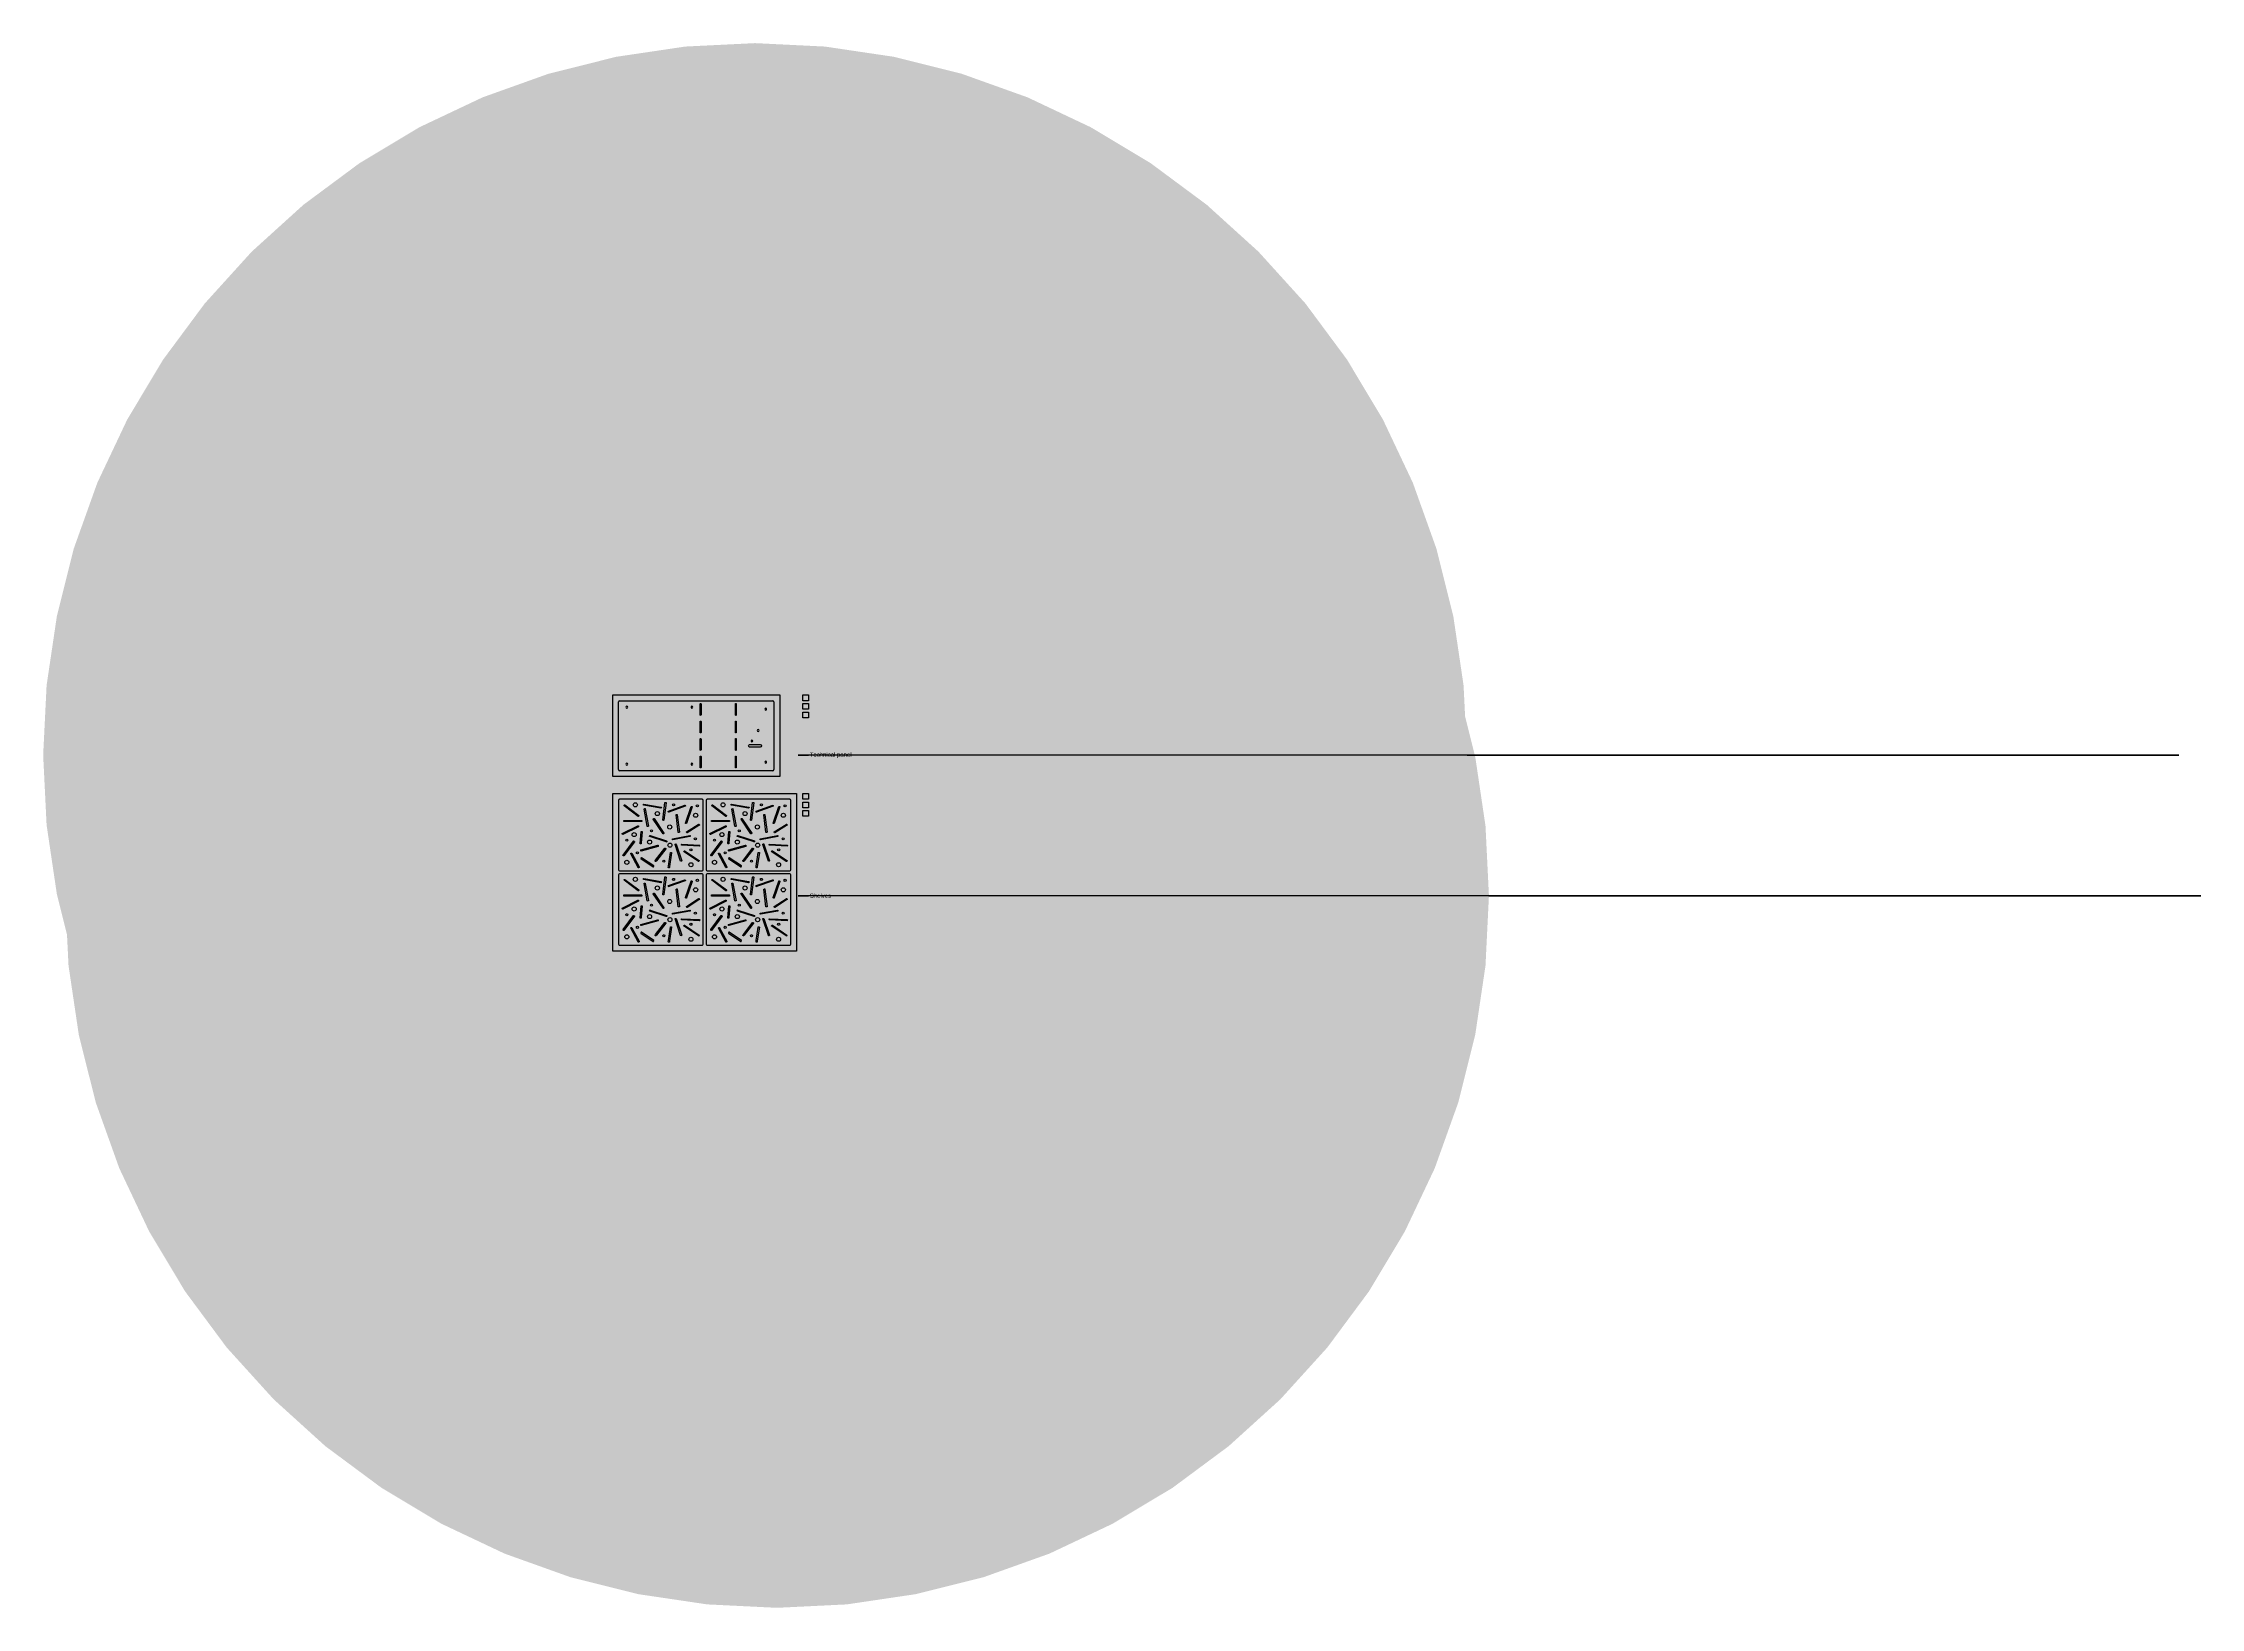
# Model space of a CAD drawing. Header units: millimetres. Extents: x -480 to 3309, y -1274 to 1472.
import ezdxf
from ezdxf import colors
from ezdxf.entities.mleader import LeaderData, LeaderLine
from ezdxf.math import Vec2, Vec3

# ---------------------------------------------------------------- set-up
doc = ezdxf.new("R2010")
doc.units = ezdxf.units.MM
doc.header["$MEASUREMENT"] = 0
doc.layers.add('3-Incut', color=5, linetype='Continuous')
doc.layers.add('5-outcut', color=1, linetype='Continuous')

# ---------------------------------------------------------------- blocks, each defined once
blk = doc.blocks.new('_Dot')
at = {"color": 0, "linetype": 'ByBlock', "lineweight": -2}
blk.add_line((-0.5, 0), (-1, 0), dxfattribs=at)
at = {"color": 0, "linetype": 'ByBlock', "const_width": 0.5}
blk.add_lwpolyline([(-0.25, 0, 1), (0.25, 0, 1)], format="xyb", close=True, dxfattribs=at)

msp = doc.modelspace()

# ---------------------------------------------------------------- linework, layer by layer
at = {"color": 8, "linetype": 'Continuous'}
for points in [[(813.3, 328.1), (813.3, 185.1), (520.1, 185.1), (520.1, 328.1)], [(854.1, 298.1), (864.1, 298.1), (864.1, 288.1), (854.1, 288.1)], [(843.1, 155.1), (843.1, -121.4), (520.1, -121.4), (520.1, 155.1)], [(854.1, 125.1), (864.1, 125.1), (864.1, 115.1), (854.1, 115.1)]]:
    msp.add_lwpolyline(points, close=True, dxfattribs=at)
at = {"color": 5, "linetype": 'Continuous'}
for points in [[(854.1, 328.1), (864.1, 328.1), (864.1, 318.1), (854.1, 318.1)], [(854.1, 155.1), (864.1, 155.1), (864.1, 145.1), (854.1, 145.1)]]:
    msp.add_lwpolyline(points, close=True, dxfattribs=at)
at = {"color": 1, "linetype": 'Continuous'}
for points in [[(854.1, 313.1), (864.1, 313.1), (864.1, 303.1), (854.1, 303.1)], [(854.1, 140.1), (864.1, 140.1), (864.1, 130.1), (854.1, 130.1)]]:
    msp.add_lwpolyline(points, close=True, dxfattribs=at)
at = {"layer": '3-Incut'}
for points in [[(673.7, 312.3, -1.000014), (675.2, 312.3), (675.2, 293.1, -1.000014), (673.7, 293.1)], [(735.5, 312.3, -1.000014), (737, 312.3), (737, 293.1, -1.000014), (735.5, 293.1)], [(673.7, 281.6, -1.000014), (675.2, 281.6), (675.2, 262.3, -1.000014), (673.7, 262.3)], [(735.5, 281.6, -1.000014), (737, 281.6), (737, 262.3, -1.000014), (735.5, 262.3)], [(673.7, 250.8, -1.000014), (675.2, 250.8), (675.2, 231.6, -1.000014), (673.7, 231.6)], [(735.5, 250.8, -1.000014), (737, 250.8), (737, 231.6, -1.000014), (735.5, 231.6)], [(779, 236.2), (761.2, 236.2, -1.007918), (761.3, 241.2), (779, 241.2, -0.995344)], [(673.7, 220.1, -1.000014), (675.2, 220.1), (675.2, 200.8, -1.000014), (673.7, 200.8)], [(735.5, 220.1, -1.000014), (737, 220.1), (737, 200.8, -1.000014), (735.5, 200.8)], [(540.1, 133.5, -0.414214), (540, 134.2), (540.5, 134.9, -0.414214), (541.2, 135), (565.8, 116.5, -0.414214), (565.9, 115.8), (565.4, 115.1, -0.414214), (564.7, 115)], [(574.4, 134.6, -0.414214), (574, 135.2), (574.2, 136.1, -0.414214), (574.8, 136.5), (605.1, 131.2, -0.414214), (605.5, 130.6), (605.3, 129.6, -0.414214), (604.7, 129.2)], [(575.4, 127.8, -0.414214), (575.8, 128.4), (576.8, 128.6, -0.414214), (577.3, 128.2), (582.7, 97.9, -0.414214), (582.3, 97.3), (581.4, 97.2, -0.414214), (580.8, 97.6)], [(611.8, 139.1, -0.414214), (612.4, 139.6), (613.3, 139.4, -0.414214), (613.7, 138.9), (609.8, 108.4, -0.414214), (609.3, 108), (608.3, 108.1, -0.414214), (607.9, 108.6)], [(618.6, 122.4, -0.414214), (618, 122.7), (617.7, 123.6, -0.414214), (618, 124.2), (647, 134.5, -0.414214), (647.6, 134.2), (647.9, 133.4, -0.414214), (647.6, 132.7)], [(631.5, 117.6, -0.414214), (632, 118.2), (632.9, 118.3, -0.414214), (633.4, 117.9), (637.1, 87.3, -0.414214), (636.7, 86.8), (635.8, 86.7, -0.414214), (635.2, 87.1)], [(657.9, 132.2, -0.414214), (658.5, 132.5), (659.4, 132.2, -0.414214), (659.7, 131.6), (649.6, 102.5, -0.414214), (649, 102.2), (648.1, 102.6, -0.414214), (647.8, 103.2)], [(694.1, 133.5, -0.414214), (694, 134.2), (694.5, 134.9, -0.414214), (695.2, 135), (719.8, 116.5, -0.414214), (719.9, 115.8), (719.4, 115.1, -0.414214), (718.7, 115)], [(728.4, 134.6, -0.414214), (728, 135.2), (728.2, 136.1, -0.414214), (728.8, 136.5), (759.1, 131.2, -0.414214), (759.5, 130.6), (759.3, 129.6, -0.414214), (758.7, 129.2)], [(729.4, 127.8, -0.414214), (729.8, 128.4), (730.8, 128.6, -0.414214), (731.3, 128.2), (736.7, 97.9, -0.414214), (736.3, 97.3), (735.4, 97.2, -0.414214), (734.8, 97.6)], [(765.8, 139.1, -0.414214), (766.4, 139.6), (767.3, 139.4, -0.414214), (767.7, 138.9), (763.8, 108.4, -0.414214), (763.3, 108), (762.3, 108.1, -0.414214), (761.9, 108.6)], [(772.6, 122.4, -0.414214), (772, 122.7), (771.7, 123.6, -0.414214), (772, 124.2), (801, 134.5, -0.414214), (801.6, 134.2), (801.9, 133.4, -0.414214), (801.6, 132.7)], [(785.5, 117.6, -0.414214), (786, 118.2), (786.9, 118.3, -0.414214), (787.4, 117.9), (791.1, 87.3, -0.414214), (790.7, 86.8), (789.8, 86.7, -0.414214), (789.2, 87.1)], [(811.9, 132.2, -0.414214), (812.5, 132.5), (813.4, 132.2, -0.414214), (813.7, 131.6), (803.6, 102.5, -0.414214), (803, 102.2), (802.1, 102.6, -0.414214), (801.8, 103.2)], [(537.8, 83, -0.414214), (537.1, 83.3), (536.7, 84.1, -0.414214), (536.9, 84.8), (564.4, 98.5, -0.414214), (565.1, 98.3), (565.5, 97.5, -0.414214), (565.3, 96.8)], [(539.9, 105.8, -0.414214), (539.4, 106.3), (539.4, 107.2, -0.414214), (539.9, 107.7), (570.6, 107.7, -0.414214), (571.1, 107.2), (571.1, 106.3, -0.414214), (570.6, 105.8)], [(585, 79.5, -0.414214), (584.7, 80.2), (585, 81.1, -0.414214), (585.6, 81.4), (614.8, 71.8, -0.414214), (615.2, 71.2), (614.9, 70.3, -0.414214), (614.2, 70)], [(591.4, 109.9, -0.414214), (591.5, 110.6), (592.3, 111.1, -0.414214), (593, 111), (610.1, 85.4, -0.414214), (609.9, 84.7), (609.2, 84.2, -0.414214), (608.5, 84.3)], [(625.6, 73.8, -0.414214), (625, 74.2), (624.8, 75.1, -0.414214), (625.2, 75.7), (655.5, 81.3, -0.414214), (656.1, 80.9), (656.2, 80, -0.414214), (655.8, 79.4)], [(670.4, 100.8), (671.3, 101.3, -0.414214), (672, 101.2), (672.5, 100.4, -0.414214), (672.4, 99.7), (671.4, 99.1), (650.9, 86, -0.414214), (650.2, 86.2), (649.7, 87, -0.414214), (649.8, 87.7)], [(691.8, 83, -0.414214), (691.1, 83.3), (690.7, 84.1, -0.414214), (690.9, 84.8), (718.4, 98.5, -0.414214), (719.1, 98.3), (719.5, 97.5, -0.414214), (719.3, 96.8)], [(693.9, 105.8, -0.414214), (693.4, 106.3), (693.4, 107.2, -0.414214), (693.9, 107.7), (724.6, 107.7, -0.414214), (725.1, 107.2), (725.1, 106.3, -0.414214), (724.6, 105.8)], [(739, 79.5, -0.414214), (738.7, 80.2), (739, 81.1, -0.414214), (739.6, 81.4), (768.8, 71.8, -0.414214), (769.2, 71.2), (768.9, 70.3, -0.414214), (768.2, 70)], [(745.4, 109.9, -0.414214), (745.5, 110.6), (746.3, 111.1, -0.414214), (747, 111), (764.1, 85.4, -0.414214), (763.9, 84.7), (763.2, 84.2, -0.414214), (762.5, 84.3)], [(779.6, 73.8, -0.414214), (779, 74.2), (778.8, 75.1, -0.414214), (779.2, 75.7), (809.5, 81.3, -0.414214), (810.1, 80.9), (810.2, 80, -0.414214), (809.8, 79.4)], [(824.4, 100.8), (825.3, 101.3, -0.414214), (826, 101.2), (826.5, 100.4, -0.414214), (826.4, 99.7), (825.4, 99.1), (804.9, 86, -0.414214), (804.2, 86.2), (803.7, 87, -0.414214), (803.8, 87.7)], [(556.5, 71.6, -0.414214), (557.2, 71.7), (558, 71.1, -0.414214), (558.1, 70.4), (539.8, 45.7, -0.414214), (539.1, 45.6), (538.3, 46.2, -0.414214), (538.2, 46.8)], [(566.3, 26.6), (566.6, 25.9, -0.414214), (566.4, 25.3), (565.6, 24.8, -0.414214), (564.9, 25), (564.7, 25.5), (551.7, 49.5, -0.414214), (552, 50.1), (552.8, 50.6, -0.414214), (553.5, 50.4)], [(570.2, 54.1, -0.414214), (569.6, 54.5), (569.3, 55.4, -0.414214), (569.6, 56), (599.3, 64.2, -0.414214), (599.9, 63.9), (600.1, 63, -0.414214), (599.8, 62.3)], [(592.2, 27.9), (570.6, 42.4, 0.414214), (569.9, 42.3), (569.4, 41.5, 0.414214), (569.5, 40.8), (591.2, 26.3, 0.414214), (591.9, 26.5), (592.4, 27.3, 0.414214)], [(596.9, 36.9), (596.2, 36.1, -0.414214), (595.5, 36), (594.8, 36.6, -0.414214), (594.7, 37.3), (595.5, 38.3), (611.6, 59.2, -0.414214), (612.3, 59.3), (613.1, 58.7, -0.414214), (613.2, 58)], [(619.9, 27), (619.6, 25.2, -0.414214), (619.1, 24.8), (618.1, 24.9, -0.414214), (617.7, 25.5), (618, 27.6), (621.7, 51.4, -0.414214), (622.3, 51.8), (623.2, 51.7, -0.414214), (623.6, 51.1)], [(629.6, 65.7, -0.414214), (629.9, 66.3), (630.8, 66.6, -0.414214), (631.5, 66.3), (641.2, 37.2, -0.414214), (640.9, 36.5), (640, 36.2, -0.414214), (639.4, 36.5)], [(641.5, 64.2, -0.414214), (641, 64.8), (641.1, 65.7, -0.414214), (641.6, 66.2), (672.3, 64.5, -0.414214), (672.8, 64), (672.7, 63, -0.414214), (672.2, 62.6)], [(645.4, 52.9, -0.414214), (645.2, 53.6), (645.7, 54.4, -0.414214), (646.4, 54.5), (672, 37.4, -0.414214), (672.1, 36.7), (671.6, 35.9, -0.414214), (670.9, 35.8)], [(710.5, 71.6, -0.414214), (711.2, 71.7), (712, 71.1, -0.414214), (712.1, 70.4), (693.8, 45.7, -0.414214), (693.1, 45.6), (692.3, 46.2, -0.414214), (692.2, 46.8)], [(720.3, 26.6), (720.6, 25.9, -0.414214), (720.4, 25.3), (719.6, 24.8, -0.414214), (718.9, 25), (718.7, 25.5), (705.7, 49.5, -0.414214), (706, 50.1), (706.8, 50.6, -0.414214), (707.5, 50.4)], [(724.2, 54.1, -0.414214), (723.6, 54.5), (723.3, 55.4, -0.414214), (723.6, 56), (753.3, 64.2, -0.414214), (753.9, 63.9), (754.1, 63, -0.414214), (753.8, 62.3)], [(746.2, 27.9), (724.6, 42.4, 0.414214), (723.9, 42.3), (723.4, 41.5, 0.414214), (723.5, 40.8), (745.2, 26.3, 0.414214), (745.9, 26.5), (746.4, 27.3, 0.414214)], [(750.9, 36.9), (750.2, 36.1, -0.414214), (749.5, 36), (748.8, 36.6, -0.414214), (748.7, 37.3), (749.5, 38.3), (765.6, 59.2, -0.414214), (766.3, 59.3), (767.1, 58.7, -0.414214), (767.2, 58)], [(773.9, 27), (773.6, 25.2, -0.414214), (773.1, 24.8), (772.1, 24.9, -0.414214), (771.7, 25.5), (772, 27.6), (775.7, 51.4, -0.414214), (776.3, 51.8), (777.2, 51.7, -0.414214), (777.6, 51.1)], [(783.6, 65.7, -0.414214), (783.9, 66.3), (784.8, 66.6, -0.414214), (785.5, 66.3), (795.2, 37.2, -0.414214), (794.9, 36.5), (794, 36.2, -0.414214), (793.4, 36.5)], [(795.5, 64.2, -0.414214), (795, 64.8), (795.1, 65.7, -0.414214), (795.6, 66.2), (826.3, 64.5, -0.414214), (826.8, 64), (826.7, 63, -0.414214), (826.2, 62.6)], [(799.4, 52.9, -0.414214), (799.2, 53.6), (799.7, 54.4, -0.414214), (800.4, 54.5), (826, 37.4, -0.414214), (826.1, 36.7), (825.6, 35.9, -0.414214), (824.9, 35.8)], [(540.1, 2.7, -0.414214), (540, 3.4), (540.5, 4.2, -0.414214), (541.2, 4.3), (565.8, -14.2, -0.414214), (565.9, -14.9), (565.4, -15.7, -0.414214), (564.7, -15.8)], [(574.4, 3.9, -0.414214), (574, 4.5), (574.2, 5.4, -0.414214), (574.8, 5.8), (605.1, 0.4, -0.414214), (605.5, -0.2), (605.3, -1.1, -0.414214), (604.7, -1.5)], [(611.8, 8.4, -0.414214), (612.4, 8.8), (613.3, 8.7, -0.414214), (613.7, 8.1), (609.8, -22.4, -0.414214), (609.3, -22.8), (608.3, -22.7, -0.414214), (607.9, -22.1)], [(618.6, -8.4, -0.414214), (618, -8.1), (617.7, -7.2, -0.414214), (618, -6.6), (647, 3.8, -0.414214), (647.6, 3.5), (647.9, 2.6, -0.414214), (647.6, 2)], [(657.9, 1.5, -0.414214), (658.5, 1.8), (659.4, 1.5, -0.414214), (659.7, 0.8), (649.6, -28.2, -0.414214), (649, -28.5), (648.1, -28.2, -0.414214), (647.8, -27.6)], [(694.1, 2.7, -0.414214), (694, 3.4), (694.5, 4.2, -0.414214), (695.2, 4.3), (719.8, -14.2, -0.414214), (719.9, -14.9), (719.4, -15.7, -0.414214), (718.7, -15.8)], [(728.4, 3.9, -0.414214), (728, 4.5), (728.2, 5.4, -0.414214), (728.8, 5.8), (759.1, 0.4, -0.414214), (759.5, -0.2), (759.3, -1.1, -0.414214), (758.7, -1.5)], [(765.8, 8.4, -0.414214), (766.4, 8.8), (767.3, 8.7, -0.414214), (767.7, 8.1), (763.8, -22.4, -0.414214), (763.3, -22.8), (762.3, -22.7, -0.414214), (761.9, -22.1)], [(772.6, -8.4, -0.414214), (772, -8.1), (771.7, -7.2, -0.414214), (772, -6.6), (801, 3.8, -0.414214), (801.6, 3.5), (801.9, 2.6, -0.414214), (801.6, 2)], [(811.9, 1.5, -0.414214), (812.5, 1.8), (813.4, 1.5, -0.414214), (813.7, 0.8), (803.6, -28.2, -0.414214), (803, -28.5), (802.1, -28.2, -0.414214), (801.8, -27.6)], [(537.8, -47.7, -0.414214), (537.1, -47.5), (536.7, -46.6, -0.414214), (536.9, -46), (564.4, -32.2, -0.414214), (565.1, -32.4), (565.5, -33.3, -0.414214), (565.3, -33.9)], [(539.9, -25, -0.414214), (539.4, -24.5), (539.4, -23.5, -0.414214), (539.9, -23), (570.6, -23, -0.414214), (571.1, -23.5), (571.1, -24.5, -0.414214), (570.6, -25)], [(575.4, -2.9, -0.414214), (575.8, -2.3), (576.8, -2.2, -0.414214), (577.3, -2.6), (582.7, -32.9, -0.414214), (582.3, -33.4), (581.4, -33.6, -0.414214), (580.8, -33.2)], [(591.4, -20.9, -0.414214), (591.5, -20.2), (592.3, -19.6, -0.414214), (593, -19.8), (610.1, -45.4, -0.414214), (609.9, -46), (609.2, -46.6, -0.414214), (608.5, -46.4)], [(631.5, -13.1, -0.414214), (632, -12.6), (632.9, -12.5, -0.414214), (633.4, -12.9), (637.1, -43.4, -0.414214), (636.7, -44), (635.8, -44.1, -0.414214), (635.2, -43.7)], [(670.4, -30), (671.3, -29.4, -0.414214), (672, -29.6), (672.5, -30.4, -0.414214), (672.4, -31.1), (671.4, -31.7), (650.9, -44.7, -0.414214), (650.2, -44.6), (649.7, -43.8, -0.414214), (649.8, -43.1)], [(691.8, -47.7, -0.414214), (691.1, -47.5), (690.7, -46.6, -0.414214), (690.9, -46), (718.4, -32.2, -0.414214), (719.1, -32.4), (719.5, -33.3, -0.414214), (719.3, -33.9)], [(693.9, -25, -0.414214), (693.4, -24.5), (693.4, -23.5, -0.414214), (693.9, -23), (724.6, -23, -0.414214), (725.1, -23.5), (725.1, -24.5, -0.414214), (724.6, -25)], [(729.4, -2.9, -0.414214), (729.8, -2.3), (730.8, -2.2, -0.414214), (731.3, -2.6), (736.7, -32.9, -0.414214), (736.3, -33.4), (735.4, -33.6, -0.414214), (734.8, -33.2)], [(745.4, -20.9, -0.414214), (745.5, -20.2), (746.3, -19.6, -0.414214), (747, -19.8), (764.1, -45.4, -0.414214), (763.9, -46), (763.2, -46.6, -0.414214), (762.5, -46.4)], [(785.5, -13.1, -0.414214), (786, -12.6), (786.9, -12.5, -0.414214), (787.4, -12.9), (791.1, -43.4, -0.414214), (790.7, -44), (789.8, -44.1, -0.414214), (789.2, -43.7)], [(824.4, -30), (825.3, -29.4, -0.414214), (826, -29.6), (826.5, -30.4, -0.414214), (826.4, -31.1), (825.4, -31.7), (804.9, -44.7, -0.414214), (804.2, -44.6), (803.7, -43.8, -0.414214), (803.8, -43.1)], [(556.5, -59.2, -0.414214), (557.2, -59.1), (558, -59.7, -0.414214), (558.1, -60.3), (539.8, -85.1, -0.414214), (539.1, -85.2), (538.3, -84.6, -0.414214), (538.2, -83.9)], [(570.2, -76.6, -0.414214), (569.6, -76.3), (569.3, -75.4, -0.414214), (569.6, -74.8), (599.3, -66.5, -0.414214), (599.9, -66.9), (600.1, -67.8, -0.414214), (599.8, -68.4)], [(585, -51.2, -0.414214), (584.7, -50.6), (585, -49.7, -0.414214), (585.6, -49.4), (614.8, -58.9, -0.414214), (615.2, -59.5), (614.9, -60.4, -0.414214), (614.2, -60.7)], [(596.9, -93.8), (596.2, -94.7, -0.414214), (595.5, -94.8), (594.8, -94.2, -0.414214), (594.7, -93.5), (595.5, -92.5), (611.6, -71.5, -0.414214), (612.3, -71.4), (613.1, -72, -0.414214), (613.2, -72.7)], [(625.6, -56.9, -0.414214), (625, -56.5), (624.8, -55.6, -0.414214), (625.2, -55), (655.5, -49.4, -0.414214), (656.1, -49.8), (656.2, -50.7, -0.414214), (655.8, -51.3)], [(629.6, -65.1, -0.414214), (629.9, -64.4), (630.8, -64.1, -0.414214), (631.5, -64.4), (641.2, -93.6, -0.414214), (640.9, -94.2), (640, -94.5, -0.414214), (639.4, -94.2)], [(641.5, -66.5, -0.414214), (641, -66), (641.1, -65.1, -0.414214), (641.6, -64.6), (672.3, -66.2, -0.414214), (672.8, -66.8), (672.7, -67.7, -0.414214), (672.2, -68.2)], [(710.5, -59.2, -0.414214), (711.2, -59.1), (712, -59.7, -0.414214), (712.1, -60.3), (693.8, -85.1, -0.414214), (693.1, -85.2), (692.3, -84.6, -0.414214), (692.2, -83.9)], [(724.2, -76.6, -0.414214), (723.6, -76.3), (723.3, -75.4, -0.414214), (723.6, -74.8), (753.3, -66.5, -0.414214), (753.9, -66.9), (754.1, -67.8, -0.414214), (753.8, -68.4)], [(739, -51.2, -0.414214), (738.7, -50.6), (739, -49.7, -0.414214), (739.6, -49.4), (768.8, -58.9, -0.414214), (769.2, -59.5), (768.9, -60.4, -0.414214), (768.2, -60.7)], [(750.9, -93.8), (750.2, -94.7, -0.414214), (749.5, -94.8), (748.8, -94.2, -0.414214), (748.7, -93.5), (749.5, -92.5), (765.6, -71.5, -0.414214), (766.3, -71.4), (767.1, -72, -0.414214), (767.2, -72.7)], [(779.6, -56.9, -0.414214), (779, -56.5), (778.8, -55.6, -0.414214), (779.2, -55), (809.5, -49.4, -0.414214), (810.1, -49.8), (810.2, -50.7, -0.414214), (809.8, -51.3)], [(783.6, -65.1, -0.414214), (783.9, -64.4), (784.8, -64.1, -0.414214), (785.5, -64.4), (795.2, -93.6, -0.414214), (794.9, -94.2), (794, -94.5, -0.414214), (793.4, -94.2)], [(795.5, -66.5, -0.414214), (795, -66), (795.1, -65.1, -0.414214), (795.6, -64.6), (826.3, -66.2, -0.414214), (826.8, -66.8), (826.7, -67.7, -0.414214), (826.2, -68.2)], [(566.3, -104.2), (566.6, -104.8, -0.414214), (566.4, -105.5), (565.6, -105.9, -0.414214), (564.9, -105.7), (564.7, -105.3), (551.7, -81.3, -0.414214), (552, -80.6), (552.8, -80.2, -0.414214), (553.5, -80.4)], [(592.2, -102.8), (570.6, -88.3, 0.414214), (569.9, -88.5), (569.4, -89.3, 0.414214), (569.5, -90), (591.2, -104.4, 0.414214), (591.9, -104.3), (592.4, -103.5, 0.414214)], [(619.9, -103.8), (619.6, -105.6, -0.414214), (619.1, -106), (618.1, -105.8, -0.414214), (617.7, -105.3), (618, -103.2), (621.7, -79.4, -0.414214), (622.3, -78.9), (623.2, -79.1, -0.414214), (623.6, -79.7)], [(645.4, -77.9, -0.414214), (645.2, -77.2), (645.7, -76.4, -0.414214), (646.4, -76.2), (672, -93.4, -0.414214), (672.1, -94), (671.6, -94.8, -0.414214), (670.9, -95)], [(720.3, -104.2), (720.6, -104.8, -0.414214), (720.4, -105.5), (719.6, -105.9, -0.414214), (718.9, -105.7), (718.7, -105.3), (705.7, -81.3, -0.414214), (706, -80.6), (706.8, -80.2, -0.414214), (707.5, -80.4)], [(746.2, -102.8), (724.6, -88.3, 0.414214), (723.9, -88.5), (723.4, -89.3, 0.414214), (723.5, -90), (745.2, -104.4, 0.414214), (745.9, -104.3), (746.4, -103.5, 0.414214)], [(773.9, -103.8), (773.6, -105.6, -0.414214), (773.1, -106), (772.1, -105.8, -0.414214), (771.7, -105.3), (772, -103.2), (775.7, -79.4, -0.414214), (776.3, -78.9), (777.2, -79.1, -0.414214), (777.6, -79.7)], [(799.4, -77.9, -0.414214), (799.2, -77.2), (799.7, -76.4, -0.414214), (800.4, -76.2), (826, -93.4, -0.414214), (826.1, -94), (825.6, -94.8, -0.414214), (824.9, -95)]]:
    msp.add_lwpolyline(points, format="xyb", close=True, dxfattribs=at)
for points in [[(568.2, 67.6), (569.9, 88.2, -0.414214), (570.5, 88.7), (571.4, 88.6, -0.414214), (571.9, 88.1), (570.2, 68.7), (570.1, 67.4, -0.414214), (569.6, 66.9), (568.6, 67, -0.414214), (568.2, 67.6), (568.3, 68.4)], [(722.2, 67.6), (723.9, 88.2, -0.414214), (724.5, 88.7), (725.4, 88.6, -0.414214), (725.9, 88.1), (724.2, 68.7), (724.1, 67.4, -0.414214), (723.6, 66.9), (722.6, 67, -0.414214), (722.2, 67.6), (722.3, 68.4)], [(568.2, -63.2), (569.9, -42.5, -0.414214), (570.5, -42.1), (571.4, -42.1, -0.414214), (571.9, -42.7), (570.2, -62), (570.1, -63.4, -0.414214), (569.6, -63.8), (568.6, -63.7, -0.414214), (568.2, -63.2), (568.3, -62.3)], [(722.2, -63.2), (723.9, -42.5, -0.414214), (724.5, -42.1), (725.4, -42.1, -0.414214), (725.9, -42.7), (724.2, -62), (724.1, -63.4, -0.414214), (723.6, -63.8), (722.6, -63.7, -0.414214), (722.2, -63.2), (722.3, -62.3)]]:
    msp.add_lwpolyline(points, format="xyb", dxfattribs=at)
at = {"layer": '3-Incut', "extrusion": (0, 0, -1)}
for centre in [(-545, 306.6), (-659.2, 306.6), (-788.7, 303.1), (-775.6, 265.8), (-764.6, 247.3), (-545, 206.6), (-659.2, 206.6), (-788.7, 210.1)]:
    msp.add_circle(centre, 1.62, dxfattribs=at)
at = {"layer": '3-Incut'}
for centre, radius in [((559.9, 135.2), 3.59), ((598.5, 119.9), 3.59), ((627.1, 135.2), 1.78), ((665.7, 116.9), 3.59), ((668.7, 133.4), 1.78), ((713.9, 135.2), 3.59), ((752.5, 119.9), 3.59), ((781.1, 135.2), 1.78), ((819.7, 116.9), 3.59), ((822.7, 133.4), 1.78), ((557.8, 83), 3.59), ((588.4, 89.7), 1.78), ((620.2, 96.4), 3.59), ((665.2, 75.7), 1.78), ((711.8, 83), 3.59), ((742.4, 89.7), 1.78), ((774.2, 96.4), 3.59), ((819.2, 75.7), 1.78), ((544.9, 73.2), 1.78), ((563.4, 51), 1.78), ((584.9, 69.9), 3.59), ((609.8, 36.2), 1.78), ((620.6, 64.4), 3.59), ((657.5, 56.3), 1.78), ((698.9, 73.2), 1.78), ((717.4, 51), 1.78), ((738.9, 69.9), 3.59), ((763.8, 36.2), 1.78), ((774.6, 64.4), 3.59), ((811.5, 56.3), 1.78), ((544.9, 34.3), 3.59), ((559.9, 4.5), 3.59), ((627.1, 4.4), 1.78), ((657.4, 30.1), 3.59), ((668.7, 2.7), 1.78), ((698.9, 34.3), 3.59), ((713.9, 4.5), 3.59), ((781.1, 4.4), 1.78), ((811.4, 30.1), 3.59), ((822.7, 2.7), 1.78), ((598.5, -10.8), 3.59), ((620.2, -34.4), 3.59), ((665.7, -13.9), 3.59), ((752.5, -10.8), 3.59), ((774.2, -34.4), 3.59), ((819.7, -13.9), 3.59), ((544.9, -57.6), 1.78), ((557.8, -47.7), 3.59), ((584.9, -60.9), 3.59), ((588.4, -41), 1.78), ((620.6, -66.3), 3.59), ((657.5, -74.5), 1.78), ((665.2, -55), 1.78), ((698.9, -57.6), 1.78), ((711.8, -47.7), 3.59), ((738.9, -60.9), 3.59), ((742.4, -41), 1.78), ((774.6, -66.3), 3.59), ((811.5, -74.5), 1.78), ((819.2, -55), 1.78), ((544.9, -96.5), 3.59), ((563.4, -79.8), 1.78), ((609.8, -94.5), 1.78), ((657.4, -100.7), 3.59), ((698.9, -96.5), 3.59), ((717.4, -79.8), 1.78), ((763.8, -94.5), 1.78), ((811.4, -100.7), 3.59)]:
    msp.add_circle(centre, radius, dxfattribs=at)
at = {"layer": '5-outcut', "color": 1}
for p, q in [((530.1, 197.1), (530.1, 316.1)), ((532.1, 318.1), (801.3, 318.1)), ((803.3, 316.1), (803.3, 197.1)), ((801.3, 195.1), (532.1, 195.1)), ((530.1, 142.9), (530.1, 21.4)), ((677, 145.1), (532.2, 145.1)), ((679.1, 21.4), (679.1, 142.9)), ((684.1, 142.9), (684.1, 21.4)), ((831, 145.1), (686.2, 145.1)), ((833.1, 21.4), (833.1, 142.9)), ((530.1, 12.2), (530.1, -109.3)), ((532.2, 19.3), (677, 19.3)), ((677, 14.3), (532.2, 14.3)), ((679.1, -109.3), (679.1, 12.2)), ((684.1, 12.2), (684.1, -109.3)), ((686.2, 19.3), (831, 19.3)), ((831, 14.3), (686.2, 14.3)), ((833.1, -109.3), (833.1, 12.2)), ((532.2, -111.4), (677, -111.4)), ((686.2, -111.4), (831, -111.4))]:
    msp.add_line(p, q, dxfattribs=at)
for centre, radius, start, end in [((532.1, 316.1), 2, 90, 180), ((801.3, 316.1), 2, 0, 90), ((532.1, 197.1), 2, 180, 270), ((801.3, 197.1), 2, 270, 0), ((532.2, 142.9), 2.12, 90, 180), ((677, 142.9), 2.12, 0, 90), ((686.2, 142.9), 2.12, 90, 180), ((831, 142.9), 2.12, 0, 90), ((532.2, 21.4), 2.12, 180, 270), ((532.2, 12.2), 2.12, 90, 180), ((677, 21.4), 2.12, 270, 0), ((677, 12.2), 2.12, 0, 90), ((686.2, 21.4), 2.12, 180, 270), ((686.2, 12.2), 2.12, 90, 180), ((831, 21.4), 2.12, 270, 0), ((831, 12.2), 2.12, 0, 90), ((532.2, -109.3), 2.12, 180, 270), ((677, -109.3), 2.12, 270, 0), ((686.2, -109.3), 2.12, 180, 270), ((831, -109.3), 2.12, 270, 0)]:
    msp.add_arc(centre, radius, start, end, dxfattribs=at)

# ---------------------------------------------------------------- leaders
at = {"color": 0, "ltscale": 10}
ml = msp.add_multileader_mtext('Standard', dxfattribs=at)
ml.set_content('{\\fArial|b0|i0|c0|p0;Technical panel}', style='STANDARD')
ml.set_leader_properties()
ml.set_arrow_properties(name='DOT')
ml.build(insert=Vec2(0, 0))
ml.multileader.update_dxf_attribs({"dogleg_length": 0.36, "arrow_head_size": 2500, "scale": 50})
ctx = ml.context
ctx.base_point, ctx.scale, ctx.char_height, ctx.arrow_head_size, ctx.landing_gap_size, ctx.plane_origin = Vec3(863.9, 222.4), 50, 7.5, 2500, 2.25, Vec3(847.1, 222.4)
notes = []
notes.append((ctx, [(0, (1, 1, 0), (845.9, 222.4), (1, 0), 18, [(0, [(770.1, 222.4)], 0, [])])]))
ctx.mtext.insert, ctx.mtext.flow_direction = Vec3(866.2, 227.1), 5
ml = msp.add_multileader_mtext('Standard', dxfattribs=at)
ml.set_content('{\\fArial|b0|i0|c0|p0;Shelves}', style='STANDARD')
ml.set_leader_properties()
ml.set_arrow_properties(name='DOT')
ml.build(insert=Vec2(0, 0))
ml.multileader.update_dxf_attribs({"dogleg_length": 0.36, "arrow_head_size": 2500, "scale": 50})
ctx = ml.context
ctx.base_point, ctx.scale, ctx.char_height, ctx.arrow_head_size, ctx.landing_gap_size, ctx.plane_origin = Vec3(863.9, -24.4), 50, 7.5, 2500, 2.25, Vec3(847.1, -24.4)
notes.append((ctx, [(0, (1, 1, 0), (845.9, -24.4), (1, 0), 18, [(0, [(808.6, -24.4)], 0, [])])]))
ctx.mtext.insert, ctx.mtext.flow_direction = Vec3(866.2, -20.6), 5
for ctx, leaders in notes:
    for number, flags, end, landing, length, lines in leaders:
        leader = LeaderData()
        leader.index, (leader.has_last_leader_line, leader.has_dogleg_vector, leader.attachment_direction) = number, flags
        leader.last_leader_point, leader.dogleg_vector, leader.dogleg_length = Vec3(end), Vec3(landing), length
        for number, points, colour, breaks in lines:
            line = LeaderLine()
            line.index, line.vertices, line.color, line.breaks = number, Vec3.list(points), colors.encode_raw_color(colour), breaks
            leader.lines.append(line)
        ctx.leaders.append(leader)

doc.saveas('drawing.dxf')
